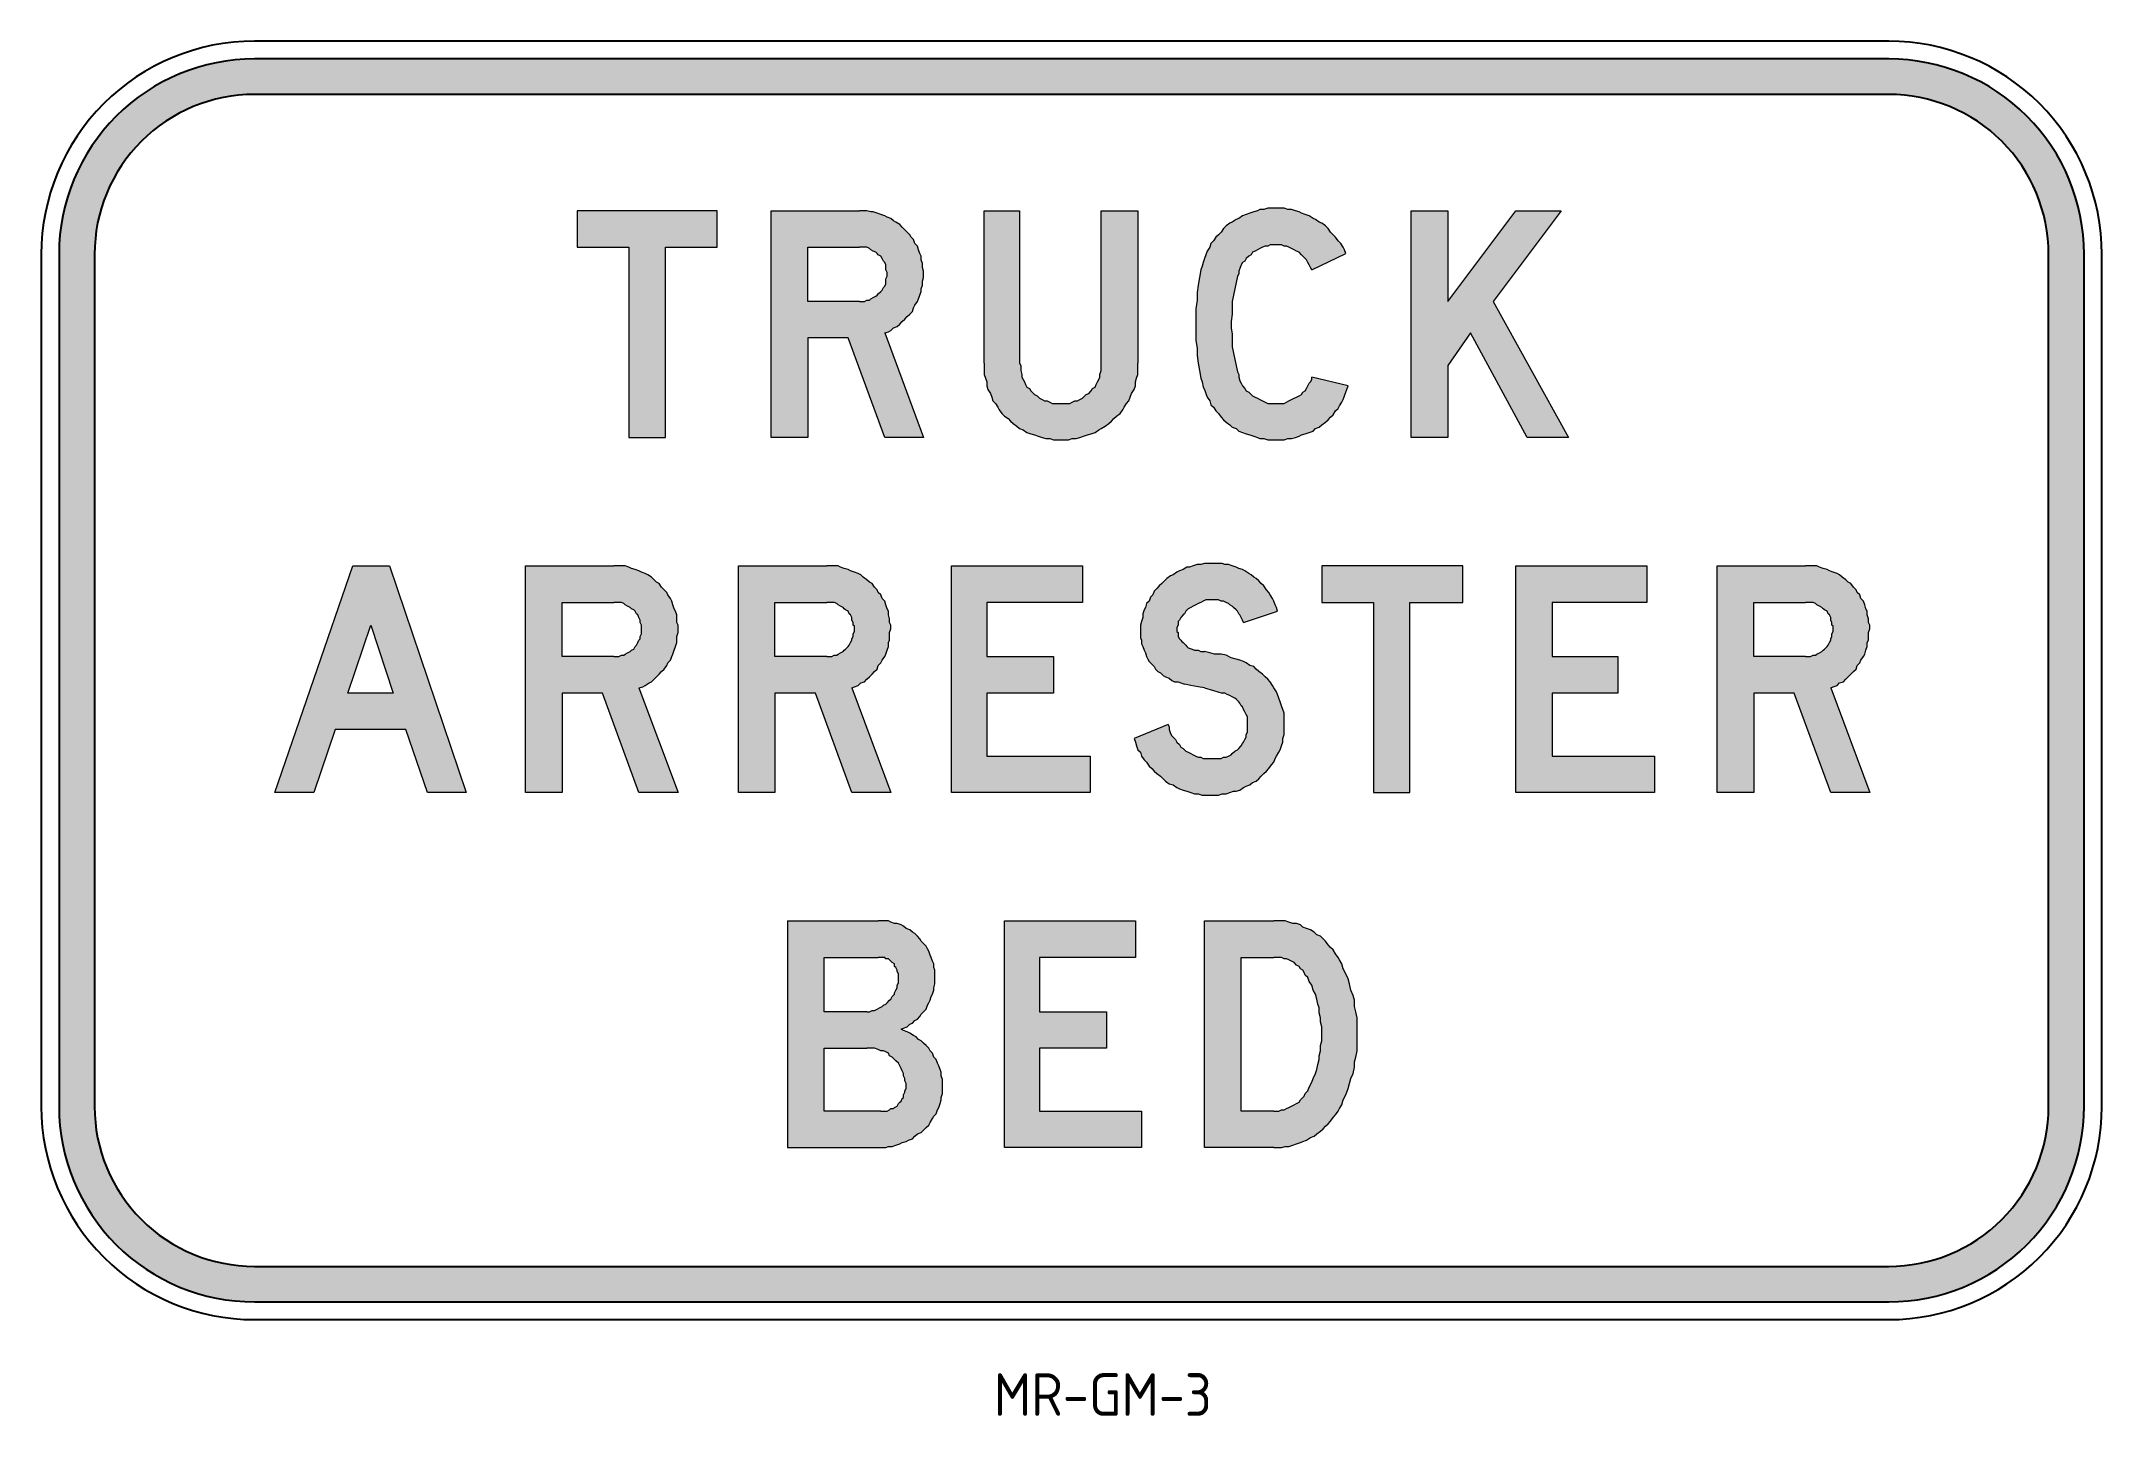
# Model space of a CAD drawing. Extents: x 122 to 267, y 161 to 258.
import ezdxf

# ---------------------------------------------------------------- set-up
doc = ezdxf.new("R2010")
doc.units = 0
doc.header["$LTSCALE"] = 12
doc.header["$MEASUREMENT"] = 0
doc.layers.get('0').update_dxf_attribs({"linetype": 'CONTINUOUS'})
for name, color, linetype in [('L25', 1, 'CONTINUOUS'), ('L35', 3, 'CONTINUOUS'), ('T25', 1, 'CONTINUOUS')]:
    doc.layers.add(name, color=color, linetype=linetype)
doc.styles.add('ISO', font='iso')

msp = doc.modelspace()

# ---------------------------------------------------------------- texts
at = {"layer": 'T25', "color": 3, "style": 'ISO'}
msp.add_text('MR-GM-3', height=3, dxfattribs=at).set_placement((189.44, 160.88))

# ---------------------------------------------------------------- hatches: boundary and pattern name
at = {"layer": 'L25'}
h = msp.add_hatch(color=256, dxfattribs=at)
edge = h.paths.add_edge_path()
edge.add_line((123.66, 242.65), (123.66, 182.65))
edge.add_arc((137.41, 182.65), 13.75, 180, 270)
edge.add_line((137.41, 168.9), (252.41, 168.9))
edge.add_arc((252.41, 182.65), 13.75, 270, 360)
edge.add_line((266.16, 182.65), (266.16, 242.65))
edge.add_arc((252.41, 242.65), 13.75, 360, 450)
edge.add_line((252.41, 256.4), (137.41, 256.4))
edge.add_arc((137.41, 242.65), 13.75, 90, 180)
edge = h.paths.add_edge_path(flags=16)
edge.add_line((126.16, 242.65), (126.16, 182.65))
edge.add_arc((137.41, 182.65), 11.25, 180, 270)
edge.add_line((137.41, 171.4), (252.41, 171.4))
edge.add_arc((252.41, 182.65), 11.25, 270, 360)
edge.add_line((263.66, 182.65), (263.66, 242.65))
edge.add_arc((252.41, 242.65), 11.25, 360, 450)
edge.add_line((252.41, 253.9), (137.41, 253.9))
edge.add_arc((137.41, 242.65), 11.25, 90, 180)
h = msp.add_hatch(color=256, dxfattribs=at)
h.paths.add_polyline_path([(212.52, 220.71), (212.52, 218.14), (216.15, 218.14), (216.15, 204.76), (218.72, 204.76), (218.72, 218.14), (222.45, 218.14), (222.45, 220.71)])
h.paths.add_polyline_path([(226.17, 220.71), (235.39, 220.71), (235.39, 218.14), (228.74, 218.14), (228.74, 214.33), (233.35, 214.33), (233.35, 211.76), (228.74, 211.76), (228.74, 207.33), (235.92, 207.33), (235.92, 204.76), (226.17, 204.76)])
h.paths.add_polyline_path([(190.18, 195.72), (199.4, 195.72), (199.4, 193.14), (192.66, 193.14), (192.66, 189.33), (197.36, 189.33), (197.36, 186.76), (192.66, 186.76), (192.66, 182.33), (199.84, 182.33), (199.84, 179.76), (190.18, 179.76)])
h.paths.add_polyline_path([(186.45, 220.71), (195.67, 220.71), (195.67, 218.14), (188.94, 218.14), (188.94, 214.33), (193.63, 214.33), (193.63, 211.76), (188.94, 211.76), (188.94, 207.33), (196.21, 207.33), (196.21, 204.76), (186.45, 204.76)])
h.paths.add_polyline_path([(218.81, 245.71), (221.38, 245.71), (221.38, 239.33), (226.17, 245.71), (229.36, 245.71), (224.57, 239.33), (229.89, 229.76), (226.97, 229.76), (222.98, 237.11), (221.38, 234.81), (221.38, 229.76), (218.81, 229.76)])
h.paths.add_polyline_path([(147.18, 211.76), (143.99, 211.76), (145.59, 216.55)], flags=16)
h.paths.add_polyline_path([(138.85, 204.76), (144.34, 220.71), (146.92, 220.71), (152.32, 204.76), (149.58, 204.76), (148.07, 209.19), (143.1, 209.19), (141.6, 204.76)])
h.paths.add_polyline_path([(160.12, 245.71), (160.12, 243.14), (163.76, 243.14), (163.76, 229.76), (166.33, 229.76), (166.33, 243.14), (169.97, 243.14), (169.97, 245.71)])
h.paths.add_polyline_path([(207.29, 209.19), (207.29, 209.37), (207.29, 209.54), (207.29, 209.72), (207.29, 209.9), (207.29, 210.08), (207.2, 210.25), (207.11, 210.43), (207.02, 210.61), (206.93, 210.79), (206.84, 210.87), (206.76, 211.05), (206.67, 211.14), (206.49, 211.32), (206.4, 211.41), (206.22, 211.49), (206.05, 211.58), (205.87, 211.67), (205.69, 211.76), (205.51, 211.76), (204.89, 211.94), (204.27, 212.12), (203.83, 212.2), (203.3, 212.29), (202.85, 212.38), (202.59, 212.47), (202.41, 212.56), (202.15, 212.56), (201.97, 212.65), (201.79, 212.82), (201.52, 212.91), (201.35, 213), (201.17, 213.18), (200.99, 213.27), (200.82, 213.45), (200.73, 213.62), (200.55, 213.8), (200.37, 213.98), (200.28, 214.15), (200.19, 214.33), (200.11, 214.6), (200.02, 214.78), (199.93, 215.04), (199.84, 215.22), (199.84, 215.48), (199.75, 215.66), (199.75, 215.93), (199.75, 216.1), (199.75, 216.37), (199.75, 216.55), (199.84, 216.81), (199.93, 217.08), (199.93, 217.35), (200.02, 217.61), (200.11, 217.79), (200.19, 218.06), (200.37, 218.23), (200.46, 218.5), (200.64, 218.68), (200.73, 218.94), (200.9, 219.12), (201.08, 219.3), (201.26, 219.47), (201.44, 219.65), (201.61, 219.83), (201.88, 220.01), (202.06, 220.09), (202.32, 220.27), (202.5, 220.36), (202.77, 220.45), (203.03, 220.63), (203.21, 220.63), (203.47, 220.71), (203.74, 220.8), (204.01, 220.8), (204.27, 220.89), (204.45, 220.89), (204.72, 220.89), (204.98, 220.89), (205.25, 220.89), (205.51, 220.89), (205.69, 220.8), (205.96, 220.8), (206.22, 220.71), (206.49, 220.63), (206.67, 220.54), (206.93, 220.45), (207.11, 220.36), (207.38, 220.18), (207.55, 220.09), (207.73, 219.92), (207.91, 219.83), (208.08, 219.65), (208.26, 219.47), (208.44, 219.3), (208.62, 219.03), (208.79, 218.85), (208.88, 218.68), (209.06, 218.41), (209.15, 218.23), (209.24, 217.97), (209.33, 217.79), (209.41, 217.52), (207.02, 216.73), (206.93, 216.9), (206.84, 217.08), (206.76, 217.26), (206.67, 217.35), (206.58, 217.52), (206.49, 217.61), (206.31, 217.79), (206.22, 217.88), (206.05, 217.97), (205.96, 218.06), (205.78, 218.14), (205.6, 218.23), (205.43, 218.23), (205.25, 218.32), (205.07, 218.32), (204.89, 218.32), (204.72, 218.32), (204.54, 218.32), (204.36, 218.32), (204.18, 218.23), (204.01, 218.14), (203.83, 218.06), (203.65, 217.97), (203.47, 217.88), (203.3, 217.79), (203.12, 217.7), (202.94, 217.52), (202.85, 217.35), (202.77, 217.26), (202.59, 217.08), (202.5, 216.9), (202.41, 216.81), (202.41, 216.64), (202.41, 216.55), (202.32, 216.37), (202.32, 216.28), (202.32, 216.1), (202.41, 216.02), (202.41, 215.84), (202.41, 215.75), (202.5, 215.57), (202.59, 215.48), (202.68, 215.4), (202.77, 215.31), (202.85, 215.22), (202.94, 215.13), (203.03, 215.04), (203.12, 214.95), (203.39, 214.86), (203.56, 214.78), (203.83, 214.78), (204.01, 214.69), (204.27, 214.69), (204.63, 214.6), (204.98, 214.51), (205.43, 214.51), (205.78, 214.42), (206.13, 214.24), (206.49, 214.15), (206.76, 214.07), (207.02, 213.98), (207.2, 213.89), (207.46, 213.71), (207.73, 213.62), (207.91, 213.45), (208.08, 213.27), (208.35, 213.09), (208.53, 212.91), (208.71, 212.74), (208.88, 212.56), (209.06, 212.29), (209.15, 212.12), (209.33, 211.85), (209.41, 211.67), (209.5, 211.41), (209.59, 211.14), (209.68, 210.87), (209.77, 210.61), (209.86, 210.34), (209.86, 210.08), (209.86, 209.81), (209.86, 209.54), (209.86, 209.37), (209.86, 209.1), (209.86, 208.84), (209.77, 208.57), (209.77, 208.3), (209.68, 208.04), (209.59, 207.77), (209.5, 207.59), (209.33, 207.33), (209.24, 207.15), (209.15, 206.89), (208.97, 206.71), (208.79, 206.44), (208.62, 206.26), (208.44, 206.09), (208.26, 205.91), (208.08, 205.73), (207.91, 205.56), (207.64, 205.47), (207.46, 205.29), (207.2, 205.2), (207.02, 205.11), (206.76, 204.93), (206.49, 204.85), (206.31, 204.85), (206.05, 204.76), (205.78, 204.67), (205.51, 204.67), (205.25, 204.58), (204.98, 204.58), (204.63, 204.58), (204.36, 204.58), (204.1, 204.58), (203.83, 204.67), (203.56, 204.67), (203.3, 204.76), (203.03, 204.85), (202.77, 204.93), (202.5, 205.02), (202.32, 205.11), (202.06, 205.29), (201.79, 205.38), (201.52, 205.56), (201.35, 205.73), (201.17, 205.91), (200.9, 206.09), (200.73, 206.26), (200.55, 206.44), (200.37, 206.62), (200.19, 206.89), (200.02, 207.06), (199.84, 207.33), (199.75, 207.59), (199.57, 207.77), (199.49, 208.04), (199.4, 208.3), (199.31, 208.57), (201.7, 209.54), (201.79, 209.37), (201.79, 209.19), (201.88, 208.92), (201.97, 208.75), (202.15, 208.57), (202.23, 208.48), (202.32, 208.3), (202.5, 208.13), (202.59, 207.95), (202.77, 207.86), (202.94, 207.68), (203.12, 207.59), (203.3, 207.51), (203.47, 207.42), (203.65, 207.33), (203.83, 207.24), (204.01, 207.24), (204.18, 207.15), (204.45, 207.15), (204.63, 207.15), (204.8, 207.15), (205.07, 207.15), (205.25, 207.15), (205.43, 207.15), (205.6, 207.24), (205.78, 207.24), (205.96, 207.33), (206.13, 207.42), (206.22, 207.51), (206.4, 207.68), (206.58, 207.77), (206.67, 207.86), (206.84, 208.04), (206.93, 208.21), (207.02, 208.3), (207.11, 208.48), (207.2, 208.66), (207.2, 208.84), (207.29, 209.01)])
h.paths.add_polyline_path([(246.56, 214.33), (242.92, 214.33), (242.92, 218.14), (246.56, 218.14), (246.74, 218.14), (246.91, 218.14), (247.09, 218.14), (247.27, 218.06), (247.36, 217.97), (247.53, 217.88), (247.71, 217.79), (247.8, 217.7), (247.89, 217.61), (248.07, 217.52), (248.15, 217.35), (248.24, 217.26), (248.33, 217.08), (248.33, 216.9), (248.42, 216.73), (248.42, 216.55), (248.51, 216.46), (248.51, 216.28), (248.51, 216.1), (248.42, 215.93), (248.42, 215.75), (248.33, 215.57), (248.33, 215.48), (248.24, 215.31), (248.15, 215.13), (248.07, 215.04), (247.89, 214.86), (247.8, 214.78), (247.71, 214.69), (247.53, 214.6), (247.36, 214.51), (247.27, 214.42), (247.09, 214.42), (246.91, 214.33), (246.74, 214.33)], flags=16)
h.paths.add_polyline_path([(248.33, 212.12), (251.08, 204.76), (248.33, 204.76), (245.76, 211.76), (242.92, 211.76), (242.92, 204.76), (240.35, 204.76), (240.35, 220.71), (246.56, 220.71), (246.83, 220.71), (247.09, 220.71), (247.36, 220.71), (247.53, 220.63), (247.8, 220.54), (248.07, 220.45), (248.24, 220.36), (248.51, 220.27), (248.78, 220.18), (248.95, 220.09), (249.13, 219.92), (249.4, 219.74), (249.57, 219.56), (249.75, 219.47), (249.93, 219.21), (250.11, 219.03), (250.19, 218.85), (250.37, 218.68), (250.46, 218.41), (250.64, 218.23), (250.73, 217.97), (250.81, 217.7), (250.9, 217.52), (250.9, 217.26), (250.99, 216.99), (250.99, 216.73), (251.08, 216.55), (251.08, 216.28), (250.99, 216.02), (250.99, 215.75), (250.99, 215.48), (250.9, 215.31), (250.9, 215.04), (250.81, 214.78), (250.73, 214.51), (250.64, 214.33), (250.46, 214.07), (250.37, 213.89), (250.19, 213.71), (250.11, 213.45), (249.93, 213.27), (249.75, 213.09), (249.57, 212.91), (249.4, 212.74), (249.22, 212.56), (248.95, 212.47), (248.78, 212.29), (248.51, 212.2)])
h.paths.add_polyline_path([(181.49, 182.33), (177.5, 182.33), (177.5, 186.76), (180.51, 186.76), (180.69, 186.76), (180.87, 186.76), (181.05, 186.76), (181.31, 186.67), (181.49, 186.58), (181.67, 186.58), (181.84, 186.5), (182.02, 186.41), (182.11, 186.23), (182.29, 186.14), (182.46, 185.96), (182.55, 185.87), (182.73, 185.7), (182.82, 185.52), (182.91, 185.34), (183, 185.17), (183.09, 184.99), (183.09, 184.81), (183.17, 184.63), (183.17, 184.46), (183.26, 184.28), (183.26, 184.1), (183.26, 183.92), (183.17, 183.75), (183.17, 183.66), (183.09, 183.48), (183.09, 183.3), (183, 183.22), (182.91, 183.04), (182.82, 182.95), (182.73, 182.86), (182.64, 182.68), (182.46, 182.59), (182.38, 182.51), (182.2, 182.51), (182.11, 182.42), (181.93, 182.33), (181.76, 182.33), (181.58, 182.33)], flags=16)
h.paths.add_polyline_path([(180.51, 189.33), (177.5, 189.33), (177.5, 193.14), (181.31, 193.14), (181.49, 193.14), (181.58, 193.14), (181.76, 193.14), (181.84, 193.06), (182.02, 193.06), (182.11, 192.97), (182.2, 192.88), (182.29, 192.79), (182.46, 192.7), (182.46, 192.52), (182.55, 192.44), (182.64, 192.26), (182.64, 192.17), (182.73, 191.99), (182.73, 191.9), (182.73, 191.73), (182.73, 191.55), (182.73, 191.37), (182.64, 191.19), (182.64, 191.02), (182.55, 190.84), (182.46, 190.66), (182.46, 190.57), (182.29, 190.4), (182.2, 190.22), (182.11, 190.13), (181.93, 189.95), (181.84, 189.86), (181.67, 189.78), (181.58, 189.69), (181.4, 189.6), (181.22, 189.51), (181.05, 189.42), (180.87, 189.42), (180.69, 189.33)], flags=16)
h.paths.add_polyline_path([(174.93, 195.72), (174.93, 179.76), (181.31, 179.76), (181.58, 179.76), (181.84, 179.76), (182.02, 179.85), (182.29, 179.85), (182.55, 179.94), (182.82, 180.02), (183, 180.11), (183.26, 180.2), (183.44, 180.29), (183.71, 180.38), (183.88, 180.56), (184.06, 180.73), (184.33, 180.82), (184.5, 181), (184.68, 181.18), (184.86, 181.35), (184.95, 181.53), (185.12, 181.8), (185.21, 181.97), (185.39, 182.15), (185.48, 182.42), (185.57, 182.59), (185.66, 182.86), (185.74, 183.13), (185.74, 183.3), (185.83, 183.57), (185.83, 183.84), (185.83, 184.1), (185.83, 184.28), (185.83, 184.55), (185.74, 184.81), (185.74, 185.08), (185.66, 185.25), (185.57, 185.52), (185.48, 185.7), (185.39, 185.96), (185.21, 186.14), (185.12, 186.41), (184.95, 186.58), (184.86, 186.76), (184.68, 186.94), (184.5, 187.12), (184.33, 187.29), (184.15, 187.38), (183.97, 187.56), (183.79, 187.65), (183.53, 187.83), (183.35, 187.91), (183.09, 188), (182.91, 188.09), (183.09, 188.18), (183.35, 188.27), (183.53, 188.45), (183.71, 188.53), (183.88, 188.71), (184.06, 188.8), (184.24, 188.98), (184.33, 189.15), (184.5, 189.33), (184.68, 189.51), (184.77, 189.78), (184.86, 189.95), (184.95, 190.13), (185.04, 190.4), (185.12, 190.57), (185.21, 190.84), (185.21, 191.02), (185.3, 191.28), (185.3, 191.55), (185.3, 191.73), (185.3, 191.99), (185.3, 192.26), (185.21, 192.44), (185.21, 192.7), (185.12, 192.88), (185.04, 193.14), (184.95, 193.32), (184.86, 193.59), (184.77, 193.76), (184.68, 193.94), (184.5, 194.12), (184.33, 194.3), (184.24, 194.47), (184.06, 194.65), (183.88, 194.83), (183.71, 194.92), (183.53, 195.09), (183.26, 195.18), (183.09, 195.36), (182.91, 195.45), (182.64, 195.54), (182.46, 195.54), (182.2, 195.63), (182.02, 195.72), (181.76, 195.72), (181.58, 195.72), (181.31, 195.72)])
h.paths.add_polyline_path([(209.15, 182.33), (206.84, 182.33), (206.84, 193.14), (209.15, 193.14), (209.33, 193.14), (209.5, 193.14), (209.68, 193.14), (209.86, 193.06), (210.04, 193.06), (210.21, 192.97), (210.39, 192.88), (210.57, 192.79), (210.74, 192.61), (210.92, 192.52), (211.01, 192.35), (211.19, 192.26), (211.28, 192.08), (211.36, 191.9), (211.54, 191.73), (211.63, 191.46), (211.81, 191.19), (211.9, 190.84), (212.07, 190.57), (212.16, 190.22), (212.25, 189.86), (212.34, 189.6), (212.34, 189.24), (212.43, 188.89), (212.43, 188.62), (212.52, 188.27), (212.52, 187.91), (212.52, 187.56), (212.52, 187.29), (212.43, 186.94), (212.43, 186.58), (212.34, 186.23), (212.34, 185.96), (212.25, 185.61), (212.16, 185.25), (212.07, 184.99), (211.9, 184.63), (211.81, 184.37), (211.63, 184.01), (211.54, 183.75), (211.36, 183.57), (211.28, 183.39), (211.19, 183.3), (211.01, 183.13), (210.92, 182.95), (210.74, 182.86), (210.57, 182.77), (210.39, 182.68), (210.21, 182.59), (210.04, 182.51), (209.86, 182.42), (209.68, 182.42), (209.5, 182.33), (209.33, 182.33)], flags=16)
h.paths.add_polyline_path([(209.15, 179.76), (204.27, 179.76), (204.27, 195.72), (209.15, 195.72), (209.41, 195.72), (209.68, 195.72), (209.95, 195.72), (210.21, 195.63), (210.48, 195.54), (210.74, 195.54), (211.01, 195.45), (211.19, 195.27), (211.45, 195.18), (211.72, 195.09), (211.99, 194.92), (212.16, 194.74), (212.43, 194.65), (212.61, 194.47), (212.78, 194.3), (212.96, 194.03), (213.14, 193.85), (213.32, 193.68), (213.49, 193.41), (213.67, 193.14), (213.76, 192.97), (213.94, 192.7), (214.02, 192.35), (214.2, 191.99), (214.38, 191.64), (214.47, 191.28), (214.56, 190.84), (214.73, 190.48), (214.82, 190.13), (214.82, 189.69), (214.91, 189.33), (215, 188.89), (215, 188.53), (215, 188.18), (215, 187.74), (215, 187.38), (215, 186.94), (215, 186.58), (214.91, 186.14), (214.82, 185.79), (214.82, 185.43), (214.73, 184.99), (214.56, 184.63), (214.47, 184.28), (214.38, 183.92), (214.2, 183.48), (214.02, 183.13), (213.94, 182.77), (213.76, 182.51), (213.67, 182.33), (213.49, 182.06), (213.32, 181.89), (213.14, 181.62), (212.96, 181.44), (212.78, 181.27), (212.61, 181.09), (212.43, 180.91), (212.16, 180.73), (211.99, 180.56), (211.72, 180.47), (211.45, 180.29), (211.19, 180.2), (211.01, 180.11), (210.74, 180.02), (210.48, 179.94), (210.21, 179.85), (209.95, 179.85), (209.68, 179.76), (209.41, 179.76)])
h.paths.add_polyline_path([(162.7, 214.33), (162.87, 214.33), (163.05, 214.33), (163.23, 214.42), (163.4, 214.42), (163.49, 214.51), (163.67, 214.6), (163.85, 214.69), (163.94, 214.78), (164.11, 214.86), (164.2, 215.04), (164.29, 215.13), (164.38, 215.31), (164.47, 215.48), (164.56, 215.57), (164.56, 215.75), (164.65, 215.93), (164.65, 216.1), (164.65, 216.28), (164.65, 216.46), (164.65, 216.55), (164.56, 216.73), (164.56, 216.9), (164.47, 217.08), (164.38, 217.26), (164.29, 217.35), (164.2, 217.52), (164.11, 217.61), (163.94, 217.7), (163.85, 217.79), (163.67, 217.88), (163.49, 217.97), (163.4, 218.06), (163.23, 218.14), (163.05, 218.14), (162.87, 218.14), (162.7, 218.14), (159.06, 218.14), (159.06, 214.33)], flags=16)
h.paths.add_polyline_path([(164.47, 212.12), (167.22, 204.76), (164.47, 204.76), (161.9, 211.76), (159.06, 211.76), (159.06, 204.76), (156.49, 204.76), (156.49, 220.71), (162.7, 220.71), (162.96, 220.71), (163.23, 220.71), (163.49, 220.71), (163.76, 220.63), (163.94, 220.54), (164.2, 220.45), (164.47, 220.36), (164.65, 220.27), (164.91, 220.18), (165.09, 220.09), (165.36, 219.92), (165.53, 219.74), (165.71, 219.56), (165.89, 219.47), (166.06, 219.21), (166.24, 219.03), (166.42, 218.85), (166.51, 218.68), (166.68, 218.41), (166.77, 218.23), (166.86, 217.97), (166.95, 217.7), (167.04, 217.52), (167.13, 217.26), (167.13, 216.99), (167.13, 216.73), (167.22, 216.55), (167.22, 216.28), (167.22, 216.02), (167.13, 215.75), (167.13, 215.48), (167.13, 215.31), (167.04, 215.04), (166.95, 214.78), (166.86, 214.51), (166.77, 214.33), (166.68, 214.07), (166.51, 213.89), (166.42, 213.71), (166.24, 213.45), (166.06, 213.27), (165.89, 213.09), (165.71, 212.91), (165.53, 212.74), (165.36, 212.56), (165.18, 212.47), (164.91, 212.29), (164.73, 212.2)])
h.paths.add_polyline_path([(177.68, 214.33), (174.04, 214.33), (174.04, 218.14), (177.68, 218.14), (177.85, 218.14), (178.03, 218.14), (178.21, 218.14), (178.39, 218.06), (178.48, 217.97), (178.65, 217.88), (178.83, 217.79), (178.92, 217.7), (179.01, 217.61), (179.18, 217.52), (179.27, 217.35), (179.36, 217.26), (179.45, 217.08), (179.45, 216.9), (179.54, 216.73), (179.54, 216.55), (179.63, 216.46), (179.63, 216.28), (179.63, 216.1), (179.54, 215.93), (179.54, 215.75), (179.45, 215.57), (179.45, 215.48), (179.36, 215.31), (179.27, 215.13), (179.18, 215.04), (179.01, 214.86), (178.92, 214.78), (178.83, 214.69), (178.65, 214.6), (178.48, 214.51), (178.39, 214.42), (178.21, 214.42), (178.03, 214.33), (177.85, 214.33)], flags=16)
h.paths.add_polyline_path([(179.45, 212.12), (182.2, 204.76), (179.45, 204.76), (176.88, 211.76), (174.04, 211.76), (174.04, 204.76), (171.47, 204.76), (171.47, 220.71), (177.68, 220.71), (177.94, 220.71), (178.21, 220.71), (178.48, 220.71), (178.65, 220.63), (178.92, 220.54), (179.18, 220.45), (179.36, 220.36), (179.63, 220.27), (179.89, 220.18), (180.07, 220.09), (180.25, 219.92), (180.51, 219.74), (180.69, 219.56), (180.87, 219.47), (181.05, 219.21), (181.22, 219.03), (181.31, 218.85), (181.49, 218.68), (181.58, 218.41), (181.76, 218.23), (181.84, 217.97), (181.93, 217.7), (182.02, 217.52), (182.02, 217.26), (182.11, 216.99), (182.11, 216.73), (182.2, 216.55), (182.2, 216.28), (182.11, 216.02), (182.11, 215.75), (182.11, 215.48), (182.02, 215.31), (182.02, 215.04), (181.93, 214.78), (181.84, 214.51), (181.76, 214.33), (181.58, 214.07), (181.49, 213.89), (181.31, 213.71), (181.22, 213.45), (181.05, 213.27), (180.87, 213.09), (180.69, 212.91), (180.51, 212.74), (180.34, 212.56), (180.07, 212.47), (179.89, 212.29), (179.63, 212.2)])
h.paths.add_polyline_path([(209.33, 245.89), (209.06, 245.89), (208.71, 245.89), (208.44, 245.8), (208.17, 245.8), (208, 245.71), (207.73, 245.63), (207.46, 245.54), (207.2, 245.45), (206.93, 245.36), (206.67, 245.18), (206.49, 245.09), (206.22, 244.92), (206.05, 244.83), (205.78, 244.65), (205.6, 244.47), (205.43, 244.21), (205.25, 244.03), (205.07, 243.85), (204.89, 243.59), (204.72, 243.41), (204.63, 243.14), (204.45, 242.88), (204.36, 242.61), (204.27, 242.35), (204.18, 242.08), (204.1, 241.81), (204.01, 241.55), (203.92, 241.02), (203.83, 240.48), (203.74, 239.95), (203.74, 239.42), (203.65, 238.8), (203.65, 238.27), (203.65, 237.74), (203.65, 237.2), (203.65, 236.58), (203.74, 236.05), (203.74, 235.52), (203.83, 234.99), (203.92, 234.46), (204.01, 233.92), (204.1, 233.66), (204.18, 233.3), (204.27, 233.13), (204.36, 232.86), (204.45, 232.59), (204.63, 232.33), (204.72, 232.06), (204.89, 231.88), (205.07, 231.62), (205.25, 231.44), (205.43, 231.18), (205.6, 231), (205.78, 230.82), (206.05, 230.64), (206.22, 230.47), (206.49, 230.38), (206.67, 230.2), (206.93, 230.11), (207.2, 230.02), (207.46, 229.93), (207.73, 229.85), (208, 229.76), (208.17, 229.67), (208.44, 229.67), (208.71, 229.58), (209.06, 229.58), (209.33, 229.58), (209.59, 229.58), (209.86, 229.58), (210.12, 229.67), (210.39, 229.67), (210.66, 229.76), (210.92, 229.85), (211.1, 229.93), (211.36, 230.02), (211.63, 230.11), (211.9, 230.2), (212.07, 230.38), (212.34, 230.47), (212.52, 230.64), (212.78, 230.82), (212.96, 231), (213.14, 231.18), (213.32, 231.35), (213.49, 231.62), (213.67, 231.8), (213.76, 231.97), (213.94, 232.24), (214.02, 232.42), (214.11, 232.68), (214.2, 232.95), (214.29, 233.13), (214.38, 233.39), (211.81, 234.01), (211.81, 233.83), (211.72, 233.66), (211.63, 233.57), (211.54, 233.39), (211.45, 233.21), (211.36, 233.04), (211.19, 232.95), (211.1, 232.77), (210.92, 232.68), (210.74, 232.59), (210.57, 232.51), (210.39, 232.42), (210.21, 232.33), (210.04, 232.24), (209.86, 232.15), (209.68, 232.15), (209.5, 232.15), (209.33, 232.15), (209.06, 232.15), (208.88, 232.15), (208.71, 232.15), (208.53, 232.24), (208.35, 232.33), (208.17, 232.42), (208, 232.51), (207.82, 232.59), (207.64, 232.68), (207.55, 232.77), (207.38, 232.95), (207.2, 233.04), (207.11, 233.21), (206.93, 233.39), (206.84, 233.57), (206.76, 233.75), (206.67, 234.01), (206.67, 234.19), (206.58, 234.37), (206.49, 234.81), (206.4, 235.25), (206.31, 235.7), (206.22, 236.14), (206.22, 236.58), (206.22, 237.03), (206.13, 237.47), (206.13, 237.91), (206.22, 238.44), (206.22, 238.89), (206.22, 239.33), (206.31, 239.77), (206.4, 240.22), (206.49, 240.66), (206.58, 241.1), (206.67, 241.28), (206.67, 241.46), (206.76, 241.64), (206.84, 241.9), (206.93, 242.08), (207.11, 242.17), (207.2, 242.35), (207.38, 242.52), (207.55, 242.61), (207.64, 242.79), (207.82, 242.88), (208, 242.97), (208.17, 243.05), (208.35, 243.14), (208.53, 243.23), (208.71, 243.23), (208.88, 243.32), (209.06, 243.32), (209.33, 243.32), (209.5, 243.32), (209.68, 243.32), (209.86, 243.23), (210.04, 243.23), (210.21, 243.14), (210.39, 243.05), (210.57, 242.97), (210.74, 242.88), (210.92, 242.79), (211.1, 242.61), (211.19, 242.52), (211.36, 242.35), (211.45, 242.26), (211.54, 242.08), (211.63, 241.9), (211.72, 241.72), (211.81, 241.55), (214.2, 242.7), (214.11, 242.97), (214.02, 243.14), (213.85, 243.41), (213.67, 243.59), (213.49, 243.85), (213.32, 244.03), (213.14, 244.21), (212.96, 244.47), (212.78, 244.65), (212.52, 244.83), (212.34, 244.92), (212.07, 245.09), (211.9, 245.18), (211.63, 245.36), (211.36, 245.45), (211.1, 245.54), (210.92, 245.63), (210.66, 245.71), (210.39, 245.8), (210.12, 245.8), (209.86, 245.89), (209.59, 245.89)])
h.paths.add_polyline_path([(179.98, 239.33), (176.35, 239.33), (176.35, 243.14), (179.98, 243.14), (180.16, 243.14), (180.34, 243.14), (180.51, 243.14), (180.69, 243.05), (180.78, 242.97), (180.96, 242.88), (181.14, 242.79), (181.22, 242.7), (181.31, 242.61), (181.49, 242.52), (181.58, 242.35), (181.67, 242.17), (181.76, 242.08), (181.84, 241.9), (181.84, 241.72), (181.84, 241.55), (181.93, 241.37), (181.93, 241.28), (181.93, 241.1), (181.84, 240.93), (181.84, 240.75), (181.84, 240.57), (181.76, 240.4), (181.67, 240.31), (181.58, 240.13), (181.49, 240.04), (181.31, 239.86), (181.22, 239.77), (181.14, 239.69), (180.96, 239.6), (180.78, 239.51), (180.69, 239.42), (180.51, 239.42), (180.34, 239.33), (180.16, 239.33)], flags=16)
h.paths.add_polyline_path([(181.76, 237.11), (184.5, 229.76), (181.76, 229.76), (179.18, 236.76), (176.35, 236.76), (176.35, 229.76), (173.78, 229.76), (173.78, 245.71), (179.98, 245.71), (180.25, 245.71), (180.51, 245.71), (180.78, 245.63), (180.96, 245.63), (181.22, 245.54), (181.49, 245.45), (181.76, 245.36), (181.93, 245.27), (182.2, 245.18), (182.38, 245), (182.55, 244.92), (182.82, 244.74), (183, 244.56), (183.17, 244.38), (183.35, 244.21), (183.53, 244.03), (183.62, 243.85), (183.79, 243.68), (183.88, 243.41), (184.06, 243.23), (184.15, 242.97), (184.24, 242.7), (184.33, 242.52), (184.33, 242.26), (184.42, 241.99), (184.42, 241.72), (184.5, 241.46), (184.5, 241.28), (184.5, 241.02), (184.42, 240.75), (184.42, 240.48), (184.33, 240.22), (184.33, 240.04), (184.24, 239.77), (184.15, 239.51), (184.06, 239.33), (183.88, 239.07), (183.79, 238.89), (183.71, 238.62), (183.53, 238.44), (183.35, 238.27), (183.17, 238.09), (183, 237.91), (182.82, 237.74), (182.64, 237.56), (182.38, 237.47), (182.2, 237.29), (182.02, 237.2)])
h.paths.add_polyline_path([(188.76, 234.99), (188.76, 245.71), (191.24, 245.71), (191.24, 234.99), (191.33, 234.81), (191.33, 234.63), (191.33, 234.46), (191.42, 234.19), (191.42, 234.01), (191.51, 233.83), (191.6, 233.66), (191.68, 233.48), (191.77, 233.3), (191.95, 233.21), (192.04, 233.04), (192.22, 232.86), (192.3, 232.77), (192.48, 232.68), (192.66, 232.51), (192.84, 232.42), (193.01, 232.33), (193.19, 232.33), (193.37, 232.24), (193.55, 232.15), (193.81, 232.15), (193.99, 232.15), (194.17, 232.15), (194.34, 232.15), (194.52, 232.15), (194.79, 232.15), (194.96, 232.24), (195.14, 232.33), (195.32, 232.33), (195.5, 232.42), (195.67, 232.51), (195.85, 232.68), (195.94, 232.77), (196.12, 232.86), (196.29, 233.04), (196.38, 233.21), (196.56, 233.3), (196.65, 233.48), (196.74, 233.66), (196.83, 233.83), (196.91, 234.01), (196.91, 234.19), (197, 234.46), (197, 234.63), (197, 234.81), (197, 234.99), (197, 245.71), (199.57, 245.71), (199.57, 234.99), (199.57, 234.72), (199.57, 234.46), (199.57, 234.19), (199.49, 233.92), (199.4, 233.66), (199.4, 233.39), (199.31, 233.13), (199.13, 232.86), (199.04, 232.59), (198.95, 232.33), (198.78, 232.15), (198.6, 231.88), (198.51, 231.71), (198.33, 231.44), (198.07, 231.26), (197.89, 231.09), (197.71, 230.91), (197.54, 230.73), (197.27, 230.55), (197, 230.38), (196.83, 230.29), (196.56, 230.11), (196.29, 230.02), (196.03, 229.93), (195.76, 229.85), (195.5, 229.76), (195.23, 229.67), (194.96, 229.67), (194.7, 229.58), (194.43, 229.58), (194.17, 229.58), (193.9, 229.58), (193.63, 229.58), (193.37, 229.67), (193.1, 229.67), (192.84, 229.76), (192.57, 229.85), (192.3, 229.93), (192.04, 230.02), (191.77, 230.11), (191.51, 230.29), (191.24, 230.38), (191.06, 230.55), (190.8, 230.73), (190.62, 230.91), (190.44, 231.09), (190.18, 231.26), (190, 231.44), (189.82, 231.71), (189.73, 231.88), (189.56, 232.15), (189.38, 232.33), (189.29, 232.59), (189.2, 232.86), (189.02, 233.13), (188.94, 233.39), (188.94, 233.66), (188.85, 233.92), (188.76, 234.19), (188.76, 234.46), (188.76, 234.72)])

# ---------------------------------------------------------------- linework, layer by layer
at = {"color": 3, "lineweight": 0}
for points in [[(160.12, 245.71), (160.12, 243.14), (163.76, 243.14), (163.76, 229.76), (166.33, 229.76), (166.33, 243.14), (169.97, 243.14), (169.97, 245.71), (160.12, 245.71), (160.12, 245.71)], [(181.76, 237.11), (184.5, 229.76), (181.76, 229.76), (179.18, 236.76), (176.35, 236.76), (176.35, 229.76), (173.78, 229.76), (173.78, 245.71)], [(173.78, 245.71), (179.98, 245.71)], [(184.5, 241.28), (184.5, 241.46), (184.42, 241.72), (184.42, 241.99), (184.33, 242.26), (184.33, 242.52), (184.24, 242.7), (184.15, 242.97), (184.06, 243.23), (183.88, 243.41), (183.79, 243.68), (183.62, 243.85), (183.53, 244.03), (183.35, 244.21), (183.17, 244.38), (183, 244.56), (182.82, 244.74), (182.55, 244.92), (182.38, 245), (182.2, 245.18), (181.93, 245.27), (181.76, 245.36), (181.49, 245.45), (181.22, 245.54), (180.96, 245.63), (180.78, 245.63), (180.51, 245.71), (180.25, 245.71), (179.98, 245.71)], [(188.76, 234.99), (188.76, 245.71)], [(188.76, 245.71), (191.24, 245.71), (191.24, 234.99), (191.33, 234.81), (191.33, 234.63), (191.33, 234.46), (191.42, 234.19), (191.42, 234.01), (191.51, 233.83), (191.6, 233.66), (191.68, 233.48), (191.77, 233.3), (191.95, 233.21), (192.04, 233.04), (192.22, 232.86), (192.3, 232.77), (192.48, 232.68), (192.66, 232.51), (192.84, 232.42), (193.01, 232.33), (193.19, 232.33), (193.37, 232.24), (193.55, 232.15), (193.81, 232.15), (193.99, 232.15), (194.17, 232.15), (194.34, 232.15), (194.52, 232.15), (194.79, 232.15), (194.96, 232.24), (195.14, 232.33), (195.32, 232.33), (195.5, 232.42), (195.67, 232.51), (195.85, 232.68), (195.94, 232.77), (196.12, 232.86), (196.29, 233.04), (196.38, 233.21), (196.56, 233.3), (196.65, 233.48), (196.74, 233.66), (196.83, 233.83), (196.91, 234.01), (196.91, 234.19), (197, 234.46), (197, 234.63), (197, 234.81), (197, 234.99), (197, 245.71), (199.57, 245.71), (199.57, 234.99)], [(209.33, 245.89), (209.06, 245.89), (208.71, 245.89), (208.44, 245.8), (208.17, 245.8), (208, 245.71), (207.73, 245.63), (207.46, 245.54), (207.2, 245.45), (206.93, 245.36), (206.67, 245.18), (206.49, 245.09), (206.22, 244.92), (206.05, 244.83), (205.78, 244.65), (205.6, 244.47), (205.43, 244.21), (205.25, 244.03), (205.07, 243.85), (204.89, 243.59), (204.72, 243.41), (204.63, 243.14), (204.45, 242.88), (204.36, 242.61), (204.27, 242.35), (204.18, 242.08), (204.1, 241.81), (204.01, 241.55), (203.92, 241.02), (203.83, 240.48), (203.74, 239.95), (203.74, 239.42), (203.65, 238.8), (203.65, 238.27), (203.65, 237.74), (203.65, 237.2), (203.65, 236.58), (203.74, 236.05), (203.74, 235.52), (203.83, 234.99), (203.92, 234.46), (204.01, 233.92), (204.1, 233.66), (204.18, 233.3), (204.27, 233.13), (204.36, 232.86), (204.45, 232.59), (204.63, 232.33), (204.72, 232.06), (204.89, 231.88), (205.07, 231.62), (205.25, 231.44), (205.43, 231.18), (205.6, 231), (205.78, 230.82), (206.05, 230.64), (206.22, 230.47), (206.49, 230.38), (206.67, 230.2), (206.93, 230.11), (207.2, 230.02), (207.46, 229.93), (207.73, 229.85), (208, 229.76), (208.17, 229.67), (208.44, 229.67), (208.71, 229.58), (209.06, 229.58), (209.33, 229.58), (209.59, 229.58), (209.86, 229.58), (210.12, 229.67), (210.39, 229.67), (210.66, 229.76), (210.92, 229.85), (211.1, 229.93), (211.36, 230.02), (211.63, 230.11), (211.9, 230.2), (212.07, 230.38), (212.34, 230.47), (212.52, 230.64), (212.78, 230.82), (212.96, 231), (213.14, 231.18), (213.32, 231.35), (213.49, 231.62), (213.67, 231.8), (213.76, 231.97), (213.94, 232.24), (214.02, 232.42), (214.11, 232.68), (214.2, 232.95), (214.29, 233.13), (214.38, 233.39), (211.81, 234.01)], [(212.96, 244.47), (212.78, 244.65), (212.52, 244.83), (212.34, 244.92), (212.07, 245.09), (211.9, 245.18), (211.63, 245.36), (211.36, 245.45), (211.1, 245.54), (210.92, 245.63), (210.66, 245.71), (210.39, 245.8), (210.12, 245.8), (209.86, 245.89), (209.59, 245.89), (209.33, 245.89)], [(218.81, 245.71), (221.38, 245.71), (221.38, 239.33), (226.17, 245.71), (229.36, 245.71), (224.57, 239.33), (229.89, 229.76), (226.97, 229.76), (222.98, 237.11), (221.38, 234.81), (221.38, 229.76), (218.81, 229.76), (218.81, 245.71), (218.81, 245.71)], [(214.2, 242.7), (214.11, 242.97), (214.02, 243.14), (213.85, 243.41), (213.67, 243.59), (213.49, 243.85), (213.32, 244.03), (213.14, 244.21), (212.96, 244.47)], [(179.98, 239.33), (176.35, 239.33), (176.35, 243.14)], [(176.35, 243.14), (179.98, 243.14)], [(181.93, 241.28), (181.93, 241.37), (181.84, 241.55), (181.84, 241.72), (181.84, 241.9), (181.76, 242.08), (181.67, 242.17), (181.58, 242.35), (181.49, 242.52), (181.31, 242.61), (181.22, 242.7), (181.14, 242.79), (180.96, 242.88), (180.78, 242.97), (180.69, 243.05), (180.51, 243.14), (180.34, 243.14), (180.16, 243.14), (179.98, 243.14)], [(209.33, 243.32), (209.06, 243.32), (208.88, 243.32), (208.71, 243.23), (208.53, 243.23), (208.35, 243.14), (208.17, 243.05), (208, 242.97), (207.82, 242.88), (207.64, 242.79), (207.55, 242.61), (207.38, 242.52), (207.2, 242.35), (207.11, 242.17), (206.93, 242.08), (206.84, 241.9), (206.76, 241.64), (206.67, 241.46), (206.67, 241.28), (206.58, 241.1), (206.49, 240.66), (206.4, 240.22), (206.31, 239.77), (206.22, 239.33), (206.22, 238.89), (206.22, 238.44), (206.13, 237.91), (206.13, 237.47), (206.22, 237.03), (206.22, 236.58), (206.22, 236.14), (206.31, 235.7), (206.4, 235.25), (206.49, 234.81), (206.58, 234.37), (206.67, 234.19), (206.67, 234.01), (206.76, 233.75), (206.84, 233.57), (206.93, 233.39), (207.11, 233.21), (207.2, 233.04), (207.38, 232.95), (207.55, 232.77), (207.64, 232.68), (207.82, 232.59), (208, 232.51), (208.17, 232.42), (208.35, 232.33), (208.53, 232.24), (208.71, 232.15), (208.88, 232.15), (209.06, 232.15), (209.33, 232.15), (209.5, 232.15), (209.68, 232.15), (209.86, 232.15), (210.04, 232.24), (210.21, 232.33), (210.39, 232.42), (210.57, 232.51), (210.74, 232.59), (210.92, 232.68), (211.1, 232.77), (211.19, 232.95), (211.36, 233.04), (211.45, 233.21), (211.54, 233.39), (211.63, 233.57), (211.72, 233.66), (211.81, 233.83), (211.81, 234.01)], [(211.19, 242.52), (211.1, 242.61), (210.92, 242.79), (210.74, 242.88), (210.57, 242.97), (210.39, 243.05), (210.21, 243.14), (210.04, 243.23), (209.86, 243.23), (209.68, 243.32), (209.5, 243.32), (209.33, 243.32)], [(211.81, 241.55), (211.72, 241.72), (211.63, 241.9), (211.54, 242.08), (211.45, 242.26), (211.36, 242.35), (211.19, 242.52)], [(211.81, 241.55), (214.2, 242.7)], [(179.98, 239.33), (180.16, 239.33), (180.34, 239.33), (180.51, 239.42), (180.69, 239.42), (180.78, 239.51), (180.96, 239.6), (181.14, 239.69), (181.22, 239.77), (181.31, 239.86), (181.49, 240.04), (181.58, 240.13), (181.67, 240.31), (181.76, 240.4), (181.84, 240.57), (181.84, 240.75), (181.84, 240.93), (181.93, 241.1), (181.93, 241.28)], [(181.76, 237.11), (182.02, 237.2), (182.2, 237.29), (182.38, 237.47), (182.64, 237.56), (182.82, 237.74), (183, 237.91), (183.17, 238.09), (183.35, 238.27), (183.53, 238.44), (183.71, 238.62), (183.79, 238.89), (183.88, 239.07), (184.06, 239.33), (184.15, 239.51), (184.24, 239.77), (184.33, 240.04), (184.33, 240.22), (184.42, 240.48), (184.42, 240.75), (184.5, 241.02), (184.5, 241.28)], [(188.76, 234.99), (188.76, 234.72), (188.76, 234.46), (188.76, 234.19), (188.85, 233.92), (188.94, 233.66), (188.94, 233.39), (189.02, 233.13), (189.2, 232.86), (189.29, 232.59), (189.38, 232.33), (189.56, 232.15), (189.73, 231.88), (189.82, 231.71), (190, 231.44), (190.18, 231.26), (190.44, 231.09), (190.62, 230.91), (190.8, 230.73), (191.06, 230.55), (191.24, 230.38), (191.51, 230.29), (191.77, 230.11), (192.04, 230.02), (192.3, 229.93), (192.57, 229.85), (192.84, 229.76), (193.1, 229.67), (193.37, 229.67), (193.63, 229.58), (193.9, 229.58), (194.17, 229.58)], [(194.17, 229.58), (194.43, 229.58), (194.7, 229.58), (194.96, 229.67), (195.23, 229.67), (195.5, 229.76), (195.76, 229.85), (196.03, 229.93), (196.29, 230.02), (196.56, 230.11), (196.83, 230.29), (197, 230.38), (197.27, 230.55), (197.54, 230.73), (197.71, 230.91), (197.89, 231.09), (198.07, 231.26), (198.33, 231.44), (198.51, 231.71), (198.6, 231.88), (198.78, 232.15), (198.95, 232.33), (199.04, 232.59), (199.13, 232.86), (199.31, 233.13), (199.4, 233.39), (199.4, 233.66), (199.49, 233.92), (199.57, 234.19), (199.57, 234.46), (199.57, 234.72), (199.57, 234.99)], [(138.85, 204.76), (144.34, 220.71), (146.92, 220.71), (152.32, 204.76), (149.58, 204.76), (148.07, 209.19), (143.1, 209.19), (141.6, 204.76), (138.85, 204.76), (138.85, 204.76)], [(164.47, 212.12), (167.22, 204.76), (164.47, 204.76), (161.9, 211.76), (159.06, 211.76), (159.06, 204.76), (156.49, 204.76), (156.49, 220.71)], [(156.49, 220.71), (162.7, 220.71)], [(167.22, 216.28), (167.22, 216.55), (167.13, 216.73), (167.13, 216.99), (167.13, 217.26), (167.04, 217.52), (166.95, 217.7), (166.86, 217.97), (166.77, 218.23), (166.68, 218.41), (166.51, 218.68), (166.42, 218.85), (166.24, 219.03), (166.06, 219.21), (165.89, 219.47), (165.71, 219.56), (165.53, 219.74), (165.36, 219.92), (165.09, 220.09), (164.91, 220.18), (164.65, 220.27), (164.47, 220.36), (164.2, 220.45), (163.94, 220.54), (163.76, 220.63), (163.49, 220.71), (163.23, 220.71), (162.96, 220.71), (162.7, 220.71)], [(179.45, 212.12), (182.2, 204.76), (179.45, 204.76), (176.88, 211.76), (174.04, 211.76), (174.04, 204.76), (171.47, 204.76), (171.47, 220.71)], [(171.47, 220.71), (177.68, 220.71)], [(182.2, 216.28), (182.2, 216.55), (182.11, 216.73), (182.11, 216.99), (182.02, 217.26), (182.02, 217.52), (181.93, 217.7), (181.84, 217.97), (181.76, 218.23), (181.58, 218.41), (181.49, 218.68), (181.31, 218.85), (181.22, 219.03), (181.05, 219.21), (180.87, 219.47), (180.69, 219.56), (180.51, 219.74), (180.25, 219.92), (180.07, 220.09), (179.89, 220.18), (179.63, 220.27), (179.36, 220.36), (179.18, 220.45), (178.92, 220.54), (178.65, 220.63), (178.48, 220.71), (178.21, 220.71), (177.94, 220.71), (177.68, 220.71)], [(186.45, 220.71), (195.67, 220.71), (195.67, 218.14), (188.94, 218.14), (188.94, 214.33), (193.63, 214.33), (193.63, 211.76), (188.94, 211.76), (188.94, 207.33), (196.21, 207.33), (196.21, 204.76), (186.45, 204.76), (186.45, 220.71), (186.45, 220.71)], [(204.72, 220.89), (204.45, 220.89), (204.27, 220.89), (204.01, 220.8), (203.74, 220.8), (203.47, 220.71), (203.21, 220.63), (203.03, 220.63), (202.77, 220.45), (202.5, 220.36), (202.32, 220.27), (202.06, 220.09), (201.88, 220.01), (201.61, 219.83), (201.44, 219.65), (201.26, 219.47), (201.08, 219.3), (200.9, 219.12), (200.73, 218.94), (200.64, 218.68), (200.46, 218.5), (200.37, 218.23), (200.19, 218.06), (200.11, 217.79), (200.02, 217.61), (199.93, 217.35), (199.93, 217.08), (199.84, 216.81), (199.75, 216.55), (199.75, 216.37), (199.75, 216.1), (199.75, 215.93), (199.75, 215.66), (199.84, 215.48), (199.84, 215.22), (199.93, 215.04), (200.02, 214.78), (200.11, 214.6), (200.19, 214.33), (200.28, 214.15), (200.37, 213.98), (200.55, 213.8), (200.73, 213.62), (200.82, 213.45), (200.99, 213.27), (201.17, 213.18), (201.35, 213), (201.52, 212.91), (201.79, 212.82), (201.97, 212.65), (202.15, 212.56), (202.41, 212.56), (202.59, 212.47), (202.85, 212.38)], [(207.02, 216.73), (209.41, 217.52), (209.33, 217.79), (209.24, 217.97), (209.15, 218.23), (209.06, 218.41), (208.88, 218.68), (208.79, 218.85), (208.62, 219.03), (208.44, 219.3), (208.26, 219.47), (208.08, 219.65), (207.91, 219.83), (207.73, 219.92), (207.55, 220.09), (207.38, 220.18), (207.11, 220.36), (206.93, 220.45), (206.67, 220.54), (206.49, 220.63), (206.22, 220.71), (205.96, 220.8), (205.69, 220.8), (205.51, 220.89), (205.25, 220.89), (204.98, 220.89), (204.72, 220.89)], [(212.52, 220.71), (212.52, 218.14), (216.15, 218.14), (216.15, 204.76), (218.72, 204.76), (218.72, 218.14), (222.45, 218.14), (222.45, 220.71), (212.52, 220.71), (212.52, 220.71)], [(226.17, 220.71), (235.39, 220.71), (235.39, 218.14), (228.74, 218.14), (228.74, 214.33), (233.35, 214.33), (233.35, 211.76), (228.74, 211.76), (228.74, 207.33), (235.92, 207.33), (235.92, 204.76), (226.17, 204.76), (226.17, 220.71), (226.17, 220.71)], [(248.33, 212.12), (251.08, 204.76), (248.33, 204.76), (245.76, 211.76), (242.92, 211.76), (242.92, 204.76), (240.35, 204.76), (240.35, 220.71)], [(240.35, 220.71), (246.56, 220.71)], [(251.08, 216.28), (251.08, 216.55), (250.99, 216.73), (250.99, 216.99), (250.9, 217.26), (250.9, 217.52), (250.81, 217.7), (250.73, 217.97), (250.64, 218.23), (250.46, 218.41), (250.37, 218.68), (250.19, 218.85), (250.11, 219.03), (249.93, 219.21), (249.75, 219.47), (249.57, 219.56), (249.4, 219.74), (249.13, 219.92), (248.95, 220.09), (248.78, 220.18), (248.51, 220.27), (248.24, 220.36), (248.07, 220.45), (247.8, 220.54), (247.53, 220.63), (247.36, 220.71), (247.09, 220.71), (246.83, 220.71), (246.56, 220.71)], [(162.7, 214.33), (159.06, 214.33), (159.06, 218.14)], [(159.06, 218.14), (162.7, 218.14)], [(164.65, 216.28), (164.65, 216.46), (164.65, 216.55), (164.56, 216.73), (164.56, 216.9), (164.47, 217.08), (164.38, 217.26), (164.29, 217.35), (164.2, 217.52), (164.11, 217.61), (163.94, 217.7), (163.85, 217.79), (163.67, 217.88), (163.49, 217.97), (163.4, 218.06), (163.23, 218.14), (163.05, 218.14), (162.87, 218.14), (162.7, 218.14)], [(177.68, 214.33), (174.04, 214.33), (174.04, 218.14)], [(174.04, 218.14), (177.68, 218.14)], [(179.63, 216.28), (179.63, 216.46), (179.54, 216.55), (179.54, 216.73), (179.45, 216.9), (179.45, 217.08), (179.36, 217.26), (179.27, 217.35), (179.18, 217.52), (179.01, 217.61), (178.92, 217.7), (178.83, 217.79), (178.65, 217.88), (178.48, 217.97), (178.39, 218.06), (178.21, 218.14), (178.03, 218.14), (177.85, 218.14), (177.68, 218.14)], [(204.72, 218.32), (204.54, 218.32), (204.36, 218.32), (204.18, 218.23), (204.01, 218.14), (203.83, 218.06), (203.65, 217.97), (203.47, 217.88), (203.3, 217.79), (203.12, 217.7), (202.94, 217.52), (202.85, 217.35), (202.77, 217.26), (202.59, 217.08), (202.5, 216.9)], [(207.02, 216.73), (206.93, 216.9), (206.84, 217.08), (206.76, 217.26), (206.67, 217.35), (206.58, 217.52), (206.49, 217.61), (206.31, 217.79), (206.22, 217.88), (206.05, 217.97), (205.96, 218.06), (205.78, 218.14), (205.6, 218.23), (205.43, 218.23), (205.25, 218.32), (205.07, 218.32), (204.89, 218.32), (204.72, 218.32)], [(246.56, 214.33), (242.92, 214.33), (242.92, 218.14)], [(242.92, 218.14), (246.56, 218.14)], [(248.51, 216.28), (248.51, 216.46), (248.42, 216.55), (248.42, 216.73), (248.33, 216.9), (248.33, 217.08), (248.24, 217.26), (248.15, 217.35), (248.07, 217.52), (247.89, 217.61), (247.8, 217.7), (247.71, 217.79), (247.53, 217.88), (247.36, 217.97), (247.27, 218.06), (247.09, 218.14), (246.91, 218.14), (246.74, 218.14), (246.56, 218.14)], [(147.18, 211.76), (143.99, 211.76), (145.59, 216.55), (147.18, 211.76), (147.18, 211.76)], [(162.7, 214.33), (162.87, 214.33), (163.05, 214.33), (163.23, 214.42), (163.4, 214.42), (163.49, 214.51), (163.67, 214.6), (163.85, 214.69), (163.94, 214.78), (164.11, 214.86), (164.2, 215.04), (164.29, 215.13), (164.38, 215.31), (164.47, 215.48), (164.56, 215.57), (164.56, 215.75), (164.65, 215.93), (164.65, 216.1), (164.65, 216.28)], [(164.47, 212.12), (164.73, 212.2), (164.91, 212.29), (165.18, 212.47), (165.36, 212.56), (165.53, 212.74), (165.71, 212.91), (165.89, 213.09), (166.06, 213.27), (166.24, 213.45), (166.42, 213.71), (166.51, 213.89), (166.68, 214.07), (166.77, 214.33), (166.86, 214.51), (166.95, 214.78), (167.04, 215.04), (167.13, 215.31), (167.13, 215.48), (167.13, 215.75), (167.22, 216.02), (167.22, 216.28)], [(177.68, 214.33), (177.85, 214.33), (178.03, 214.33), (178.21, 214.42), (178.39, 214.42), (178.48, 214.51), (178.65, 214.6), (178.83, 214.69), (178.92, 214.78), (179.01, 214.86), (179.18, 215.04), (179.27, 215.13), (179.36, 215.31), (179.45, 215.48), (179.45, 215.57), (179.54, 215.75), (179.54, 215.93), (179.63, 216.1), (179.63, 216.28)], [(179.45, 212.12), (179.63, 212.2), (179.89, 212.29), (180.07, 212.47), (180.34, 212.56), (180.51, 212.74), (180.69, 212.91), (180.87, 213.09), (181.05, 213.27), (181.22, 213.45), (181.31, 213.71), (181.49, 213.89), (181.58, 214.07), (181.76, 214.33), (181.84, 214.51), (181.93, 214.78), (182.02, 215.04), (182.02, 215.31), (182.11, 215.48), (182.11, 215.75), (182.11, 216.02), (182.2, 216.28)], [(202.5, 216.9), (202.41, 216.81), (202.41, 216.64), (202.41, 216.55), (202.32, 216.37), (202.32, 216.28), (202.32, 216.1), (202.41, 216.02), (202.41, 215.84), (202.41, 215.75), (202.5, 215.57), (202.59, 215.48), (202.68, 215.4), (202.77, 215.31), (202.85, 215.22), (202.94, 215.13), (203.03, 215.04), (203.12, 214.95)], [(246.56, 214.33), (246.74, 214.33), (246.91, 214.33), (247.09, 214.42), (247.27, 214.42), (247.36, 214.51), (247.53, 214.6), (247.71, 214.69), (247.8, 214.78), (247.89, 214.86), (248.07, 215.04), (248.15, 215.13), (248.24, 215.31), (248.33, 215.48), (248.33, 215.57), (248.42, 215.75), (248.42, 215.93), (248.51, 216.1), (248.51, 216.28)], [(248.33, 212.12), (248.51, 212.2), (248.78, 212.29), (248.95, 212.47), (249.22, 212.56), (249.4, 212.74), (249.57, 212.91), (249.75, 213.09), (249.93, 213.27), (250.11, 213.45), (250.19, 213.71), (250.37, 213.89), (250.46, 214.07), (250.64, 214.33), (250.73, 214.51), (250.81, 214.78), (250.9, 215.04), (250.9, 215.31), (250.99, 215.48), (250.99, 215.75), (250.99, 216.02), (251.08, 216.28)], [(201.7, 209.54), (199.31, 208.57), (199.4, 208.3), (199.49, 208.04), (199.57, 207.77), (199.75, 207.59), (199.84, 207.33), (200.02, 207.06), (200.19, 206.89), (200.37, 206.62), (200.55, 206.44), (200.73, 206.26), (200.9, 206.09), (201.17, 205.91), (201.35, 205.73), (201.52, 205.56), (201.79, 205.38), (202.06, 205.29), (202.32, 205.11), (202.5, 205.02), (202.77, 204.93), (203.03, 204.85), (203.3, 204.76), (203.56, 204.67), (203.83, 204.67), (204.1, 204.58), (204.36, 204.58), (204.63, 204.58), (204.98, 204.58), (205.25, 204.58), (205.51, 204.67), (205.78, 204.67), (206.05, 204.76), (206.31, 204.85), (206.49, 204.85), (206.76, 204.93), (207.02, 205.11), (207.2, 205.2), (207.46, 205.29), (207.64, 205.47), (207.91, 205.56), (208.08, 205.73), (208.26, 205.91), (208.44, 206.09), (208.62, 206.26), (208.79, 206.44), (208.97, 206.71), (209.15, 206.89), (209.24, 207.15), (209.33, 207.33), (209.5, 207.59), (209.59, 207.77), (209.68, 208.04), (209.77, 208.3), (209.77, 208.57), (209.86, 208.84), (209.86, 209.1), (209.86, 209.37), (209.86, 209.54), (209.86, 209.81), (209.86, 210.08), (209.86, 210.34), (209.77, 210.61), (209.68, 210.87), (209.59, 211.14), (209.5, 211.41), (209.41, 211.67), (209.33, 211.85), (209.15, 212.12), (209.06, 212.29), (208.88, 212.56), (208.71, 212.74), (208.53, 212.91), (208.35, 213.09), (208.08, 213.27), (207.91, 213.45), (207.73, 213.62), (207.46, 213.71), (207.2, 213.89), (207.02, 213.98), (206.76, 214.07), (206.49, 214.15), (206.13, 214.24), (205.78, 214.42), (205.43, 214.51), (204.98, 214.51), (204.63, 214.6), (204.27, 214.69)], [(203.12, 214.95), (203.39, 214.86), (203.56, 214.78), (203.83, 214.78), (204.01, 214.69), (204.27, 214.69)], [(204.27, 212.12), (203.83, 212.2), (203.3, 212.29), (202.85, 212.38)], [(204.27, 212.12), (204.89, 211.94), (205.51, 211.76)], [(207.29, 209.19), (207.29, 209.37), (207.29, 209.54), (207.29, 209.72), (207.29, 209.9), (207.29, 210.08), (207.2, 210.25), (207.11, 210.43), (207.02, 210.61), (206.93, 210.79), (206.84, 210.87), (206.76, 211.05), (206.67, 211.14), (206.49, 211.32), (206.4, 211.41), (206.22, 211.49), (206.05, 211.58), (205.87, 211.67), (205.69, 211.76), (205.51, 211.76)], [(201.7, 209.54), (201.79, 209.37), (201.79, 209.19), (201.88, 208.92), (201.97, 208.75), (202.15, 208.57), (202.23, 208.48), (202.32, 208.3), (202.5, 208.13), (202.59, 207.95), (202.77, 207.86), (202.94, 207.68), (203.12, 207.59), (203.3, 207.51), (203.47, 207.42), (203.65, 207.33), (203.83, 207.24), (204.01, 207.24), (204.18, 207.15), (204.45, 207.15), (204.63, 207.15), (204.8, 207.15), (205.07, 207.15), (205.25, 207.15)], [(205.25, 207.15), (205.43, 207.15), (205.6, 207.24), (205.78, 207.24), (205.96, 207.33), (206.13, 207.42), (206.22, 207.51), (206.4, 207.68), (206.58, 207.77), (206.67, 207.86), (206.84, 208.04), (206.93, 208.21), (207.02, 208.3), (207.11, 208.48), (207.2, 208.66), (207.2, 208.84), (207.29, 209.01), (207.29, 209.19)], [(174.93, 195.72), (174.93, 179.76), (181.31, 179.76), (181.58, 179.76), (181.84, 179.76), (182.02, 179.85), (182.29, 179.85), (182.55, 179.94), (182.82, 180.02), (183, 180.11), (183.26, 180.2), (183.44, 180.29), (183.71, 180.38), (183.88, 180.56), (184.06, 180.73), (184.33, 180.82), (184.5, 181), (184.68, 181.18), (184.86, 181.35), (184.95, 181.53), (185.12, 181.8), (185.21, 181.97), (185.39, 182.15), (185.48, 182.42), (185.57, 182.59), (185.66, 182.86), (185.74, 183.13), (185.74, 183.3), (185.83, 183.57), (185.83, 183.84), (185.83, 184.1), (185.83, 184.28), (185.83, 184.55), (185.74, 184.81), (185.74, 185.08), (185.66, 185.25), (185.57, 185.52), (185.48, 185.7), (185.39, 185.96), (185.21, 186.14), (185.12, 186.41), (184.95, 186.58), (184.86, 186.76), (184.68, 186.94), (184.5, 187.12), (184.33, 187.29), (184.15, 187.38), (183.97, 187.56), (183.79, 187.65), (183.53, 187.83), (183.35, 187.91), (183.09, 188), (182.91, 188.09)], [(174.93, 195.72), (181.31, 195.72)], [(184.5, 194.12), (184.33, 194.3), (184.24, 194.47), (184.06, 194.65), (183.88, 194.83), (183.71, 194.92), (183.53, 195.09), (183.26, 195.18), (183.09, 195.36), (182.91, 195.45), (182.64, 195.54), (182.46, 195.54), (182.2, 195.63), (182.02, 195.72), (181.76, 195.72), (181.58, 195.72), (181.31, 195.72)], [(190.18, 195.72), (199.4, 195.72), (199.4, 193.14), (192.66, 193.14), (192.66, 189.33), (197.36, 189.33), (197.36, 186.76), (192.66, 186.76), (192.66, 182.33), (199.84, 182.33), (199.84, 179.76), (190.18, 179.76), (190.18, 195.72), (190.18, 195.72)], [(209.15, 179.76), (204.27, 179.76), (204.27, 195.72)], [(204.27, 195.72), (209.15, 195.72)], [(213.94, 192.7), (213.76, 192.97), (213.67, 193.14), (213.49, 193.41), (213.32, 193.68), (213.14, 193.85), (212.96, 194.03), (212.78, 194.3), (212.61, 194.47), (212.43, 194.65), (212.16, 194.74), (211.99, 194.92), (211.72, 195.09), (211.45, 195.18), (211.19, 195.27), (211.01, 195.45), (210.74, 195.54), (210.48, 195.54), (210.21, 195.63), (209.95, 195.72), (209.68, 195.72), (209.41, 195.72), (209.15, 195.72)], [(180.51, 189.33), (177.5, 189.33), (177.5, 193.14)], [(177.5, 193.14), (181.31, 193.14)], [(182.73, 191.73), (182.73, 191.9), (182.73, 191.99), (182.64, 192.17), (182.64, 192.26), (182.55, 192.44), (182.46, 192.52), (182.46, 192.7), (182.29, 192.79), (182.2, 192.88), (182.11, 192.97), (182.02, 193.06), (181.84, 193.06), (181.76, 193.14), (181.58, 193.14), (181.49, 193.14), (181.31, 193.14)], [(184.5, 189.33), (184.68, 189.51), (184.77, 189.78), (184.86, 189.95), (184.95, 190.13), (185.04, 190.4), (185.12, 190.57), (185.21, 190.84), (185.21, 191.02), (185.3, 191.28), (185.3, 191.55), (185.3, 191.73), (185.3, 191.99), (185.3, 192.26), (185.21, 192.44), (185.21, 192.7), (185.12, 192.88), (185.04, 193.14), (184.95, 193.32), (184.86, 193.59), (184.77, 193.76), (184.68, 193.94), (184.5, 194.12)], [(209.15, 182.33), (206.84, 182.33), (206.84, 193.14)], [(206.84, 193.14), (209.15, 193.14)], [(211.54, 191.73), (211.36, 191.9), (211.28, 192.08), (211.19, 192.26), (211.01, 192.35), (210.92, 192.52), (210.74, 192.61), (210.57, 192.79), (210.39, 192.88), (210.21, 192.97), (210.04, 193.06), (209.86, 193.06), (209.68, 193.14), (209.5, 193.14), (209.33, 193.14), (209.15, 193.14)], [(180.51, 189.33), (180.69, 189.33), (180.87, 189.42), (181.05, 189.42), (181.22, 189.51), (181.4, 189.6), (181.58, 189.69), (181.67, 189.78), (181.84, 189.86), (181.93, 189.95), (182.11, 190.13), (182.2, 190.22), (182.29, 190.4), (182.46, 190.57), (182.46, 190.66), (182.55, 190.84), (182.64, 191.02), (182.64, 191.19), (182.73, 191.37), (182.73, 191.55), (182.73, 191.73)], [(211.54, 183.75), (211.63, 184.01), (211.81, 184.37), (211.9, 184.63), (212.07, 184.99), (212.16, 185.25), (212.25, 185.61), (212.34, 185.96), (212.34, 186.23), (212.43, 186.58), (212.43, 186.94), (212.52, 187.29), (212.52, 187.56), (212.52, 187.91), (212.52, 188.27), (212.43, 188.62), (212.43, 188.89), (212.34, 189.24), (212.34, 189.6), (212.25, 189.86), (212.16, 190.22), (212.07, 190.57), (211.9, 190.84), (211.81, 191.19), (211.63, 191.46), (211.54, 191.73)], [(213.94, 182.77), (214.02, 183.13), (214.2, 183.48), (214.38, 183.92), (214.47, 184.28), (214.56, 184.63), (214.73, 184.99), (214.82, 185.43), (214.82, 185.79), (214.91, 186.14), (215, 186.58), (215, 186.94), (215, 187.38), (215, 187.74), (215, 188.18), (215, 188.53), (215, 188.89), (214.91, 189.33), (214.82, 189.69), (214.82, 190.13), (214.73, 190.48), (214.56, 190.84), (214.47, 191.28), (214.38, 191.64), (214.2, 191.99), (214.02, 192.35), (213.94, 192.7)], [(182.91, 188.09), (183.09, 188.18), (183.35, 188.27), (183.53, 188.45), (183.71, 188.53), (183.88, 188.71), (184.06, 188.8), (184.24, 188.98), (184.33, 189.15), (184.5, 189.33)], [(181.49, 182.33), (177.5, 182.33), (177.5, 186.76)], [(177.5, 186.76), (180.51, 186.76)], [(183.26, 184.1), (183.26, 184.28), (183.17, 184.46), (183.17, 184.63), (183.09, 184.81), (183.09, 184.99), (183, 185.17), (182.91, 185.34), (182.82, 185.52), (182.73, 185.7), (182.55, 185.87), (182.46, 185.96), (182.29, 186.14), (182.11, 186.23), (182.02, 186.41), (181.84, 186.5), (181.67, 186.58), (181.49, 186.58), (181.31, 186.67), (181.05, 186.76), (180.87, 186.76), (180.69, 186.76), (180.51, 186.76)], [(181.49, 182.33), (181.58, 182.33), (181.76, 182.33), (181.93, 182.33), (182.11, 182.42), (182.2, 182.51), (182.38, 182.51), (182.46, 182.59), (182.64, 182.68), (182.73, 182.86), (182.82, 182.95), (182.91, 183.04), (183, 183.22), (183.09, 183.3), (183.09, 183.48), (183.17, 183.66), (183.17, 183.75), (183.26, 183.92), (183.26, 184.1)], [(209.15, 182.33), (209.33, 182.33), (209.5, 182.33), (209.68, 182.42), (209.86, 182.42), (210.04, 182.51), (210.21, 182.59), (210.39, 182.68), (210.57, 182.77), (210.74, 182.86), (210.92, 182.95), (211.01, 183.13), (211.19, 183.3), (211.28, 183.39), (211.36, 183.57), (211.54, 183.75)], [(209.15, 179.76), (209.41, 179.76), (209.68, 179.76), (209.95, 179.85), (210.21, 179.85), (210.48, 179.94), (210.74, 180.02), (211.01, 180.11), (211.19, 180.2), (211.45, 180.29), (211.72, 180.47), (211.99, 180.56), (212.16, 180.73), (212.43, 180.91), (212.61, 181.09), (212.78, 181.27), (212.96, 181.44), (213.14, 181.62), (213.32, 181.89), (213.49, 182.06), (213.67, 182.33), (213.76, 182.51), (213.94, 182.77)]]:
    msp.add_lwpolyline(points, dxfattribs=at)
at = {"layer": 'L35'}
for points in [[(122.41, 242.65), (122.41, 182.65, 0.414214), (137.41, 167.65), (252.41, 167.65, 0.414214), (267.41, 182.65), (267.41, 242.65, 0.414214), (252.41, 257.65), (137.41, 257.65, 0.414214)], [(123.66, 242.65), (123.66, 182.65, 0.414214), (137.41, 168.9), (252.41, 168.9, 0.414214), (266.16, 182.65), (266.16, 242.65, 0.414214), (252.41, 256.4), (137.41, 256.4, 0.414214)], [(126.16, 242.65), (126.16, 182.65, 0.414214), (137.41, 171.4), (252.41, 171.4, 0.414214), (263.66, 182.65), (263.66, 242.65, 0.414214), (252.41, 253.9), (137.41, 253.9, 0.414214)]]:
    msp.add_lwpolyline(points, format="xyb", close=True, dxfattribs=at)

msp.set_redraw_order([(e.dxf.handle, doc.entitydb.next_handle()) for e in msp.query("TEXT MTEXT ATTDEF DIMENSION ARC_DIMENSION")])  # texts and dimensions are drawn at this point

doc.saveas('drawing.dxf')
